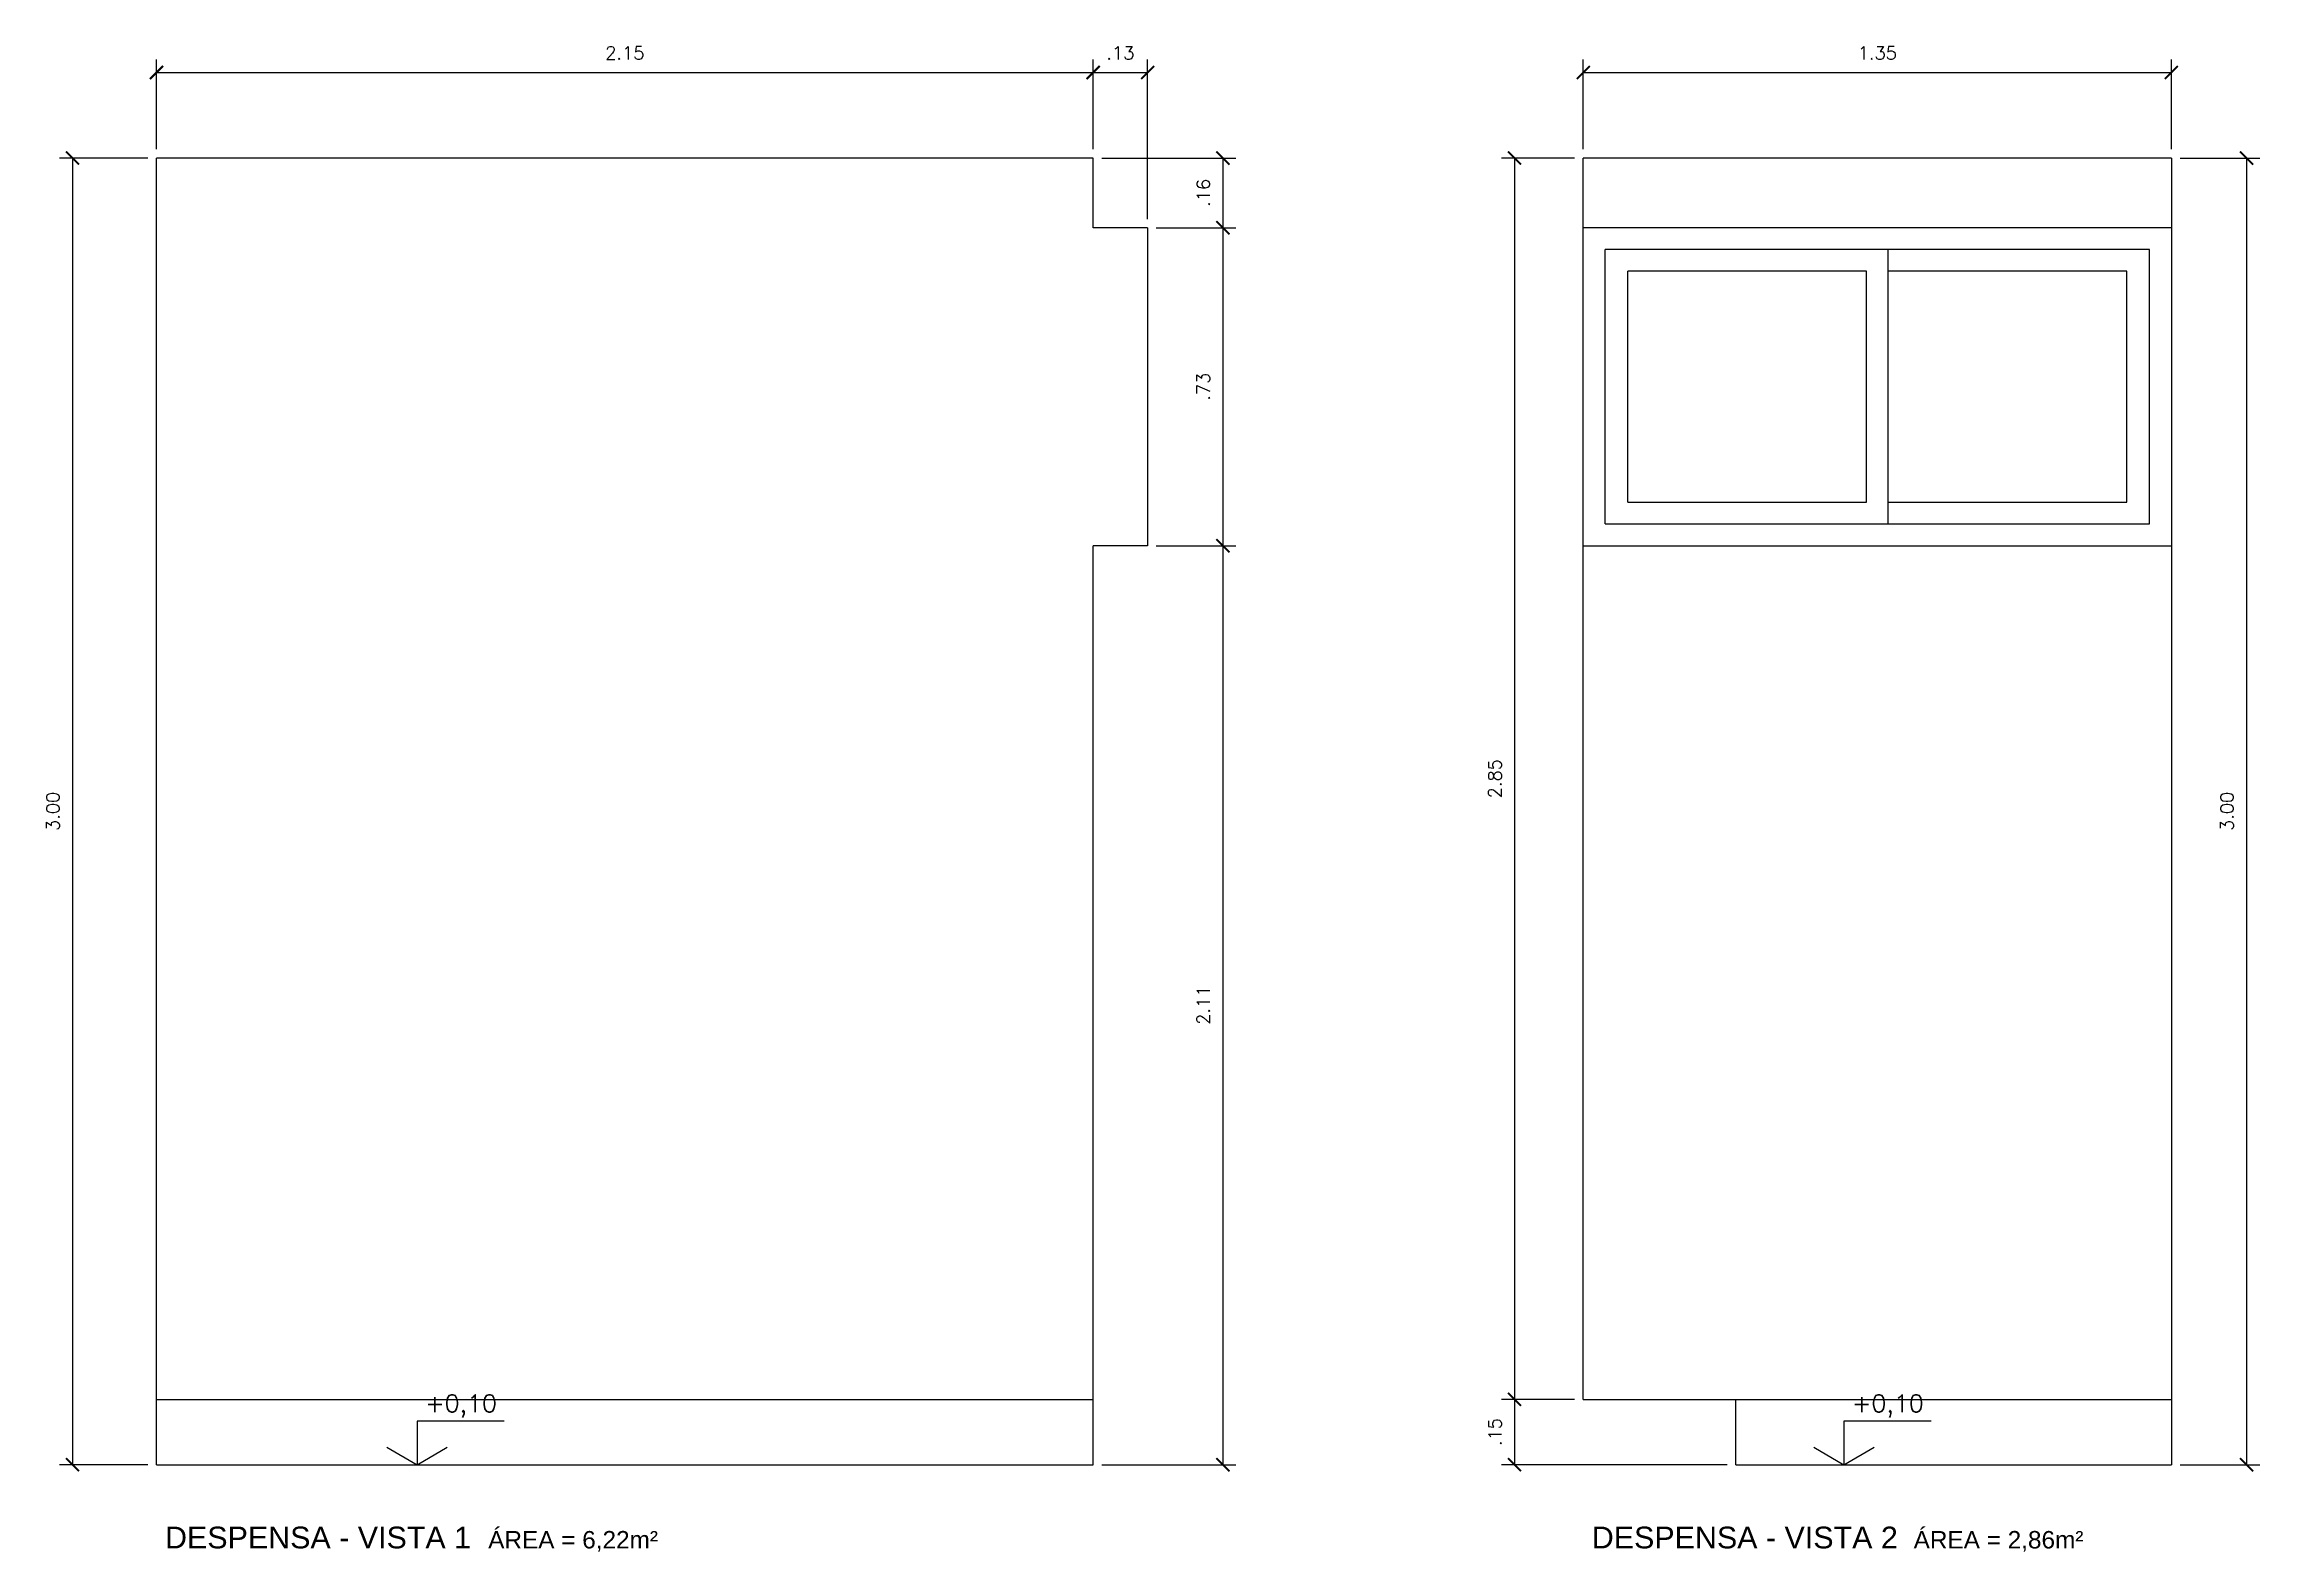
# Model space of a CAD drawing. Header units: millimetres. Extents: x 1 to 250, y 10 to 22.
# Drawn here: x 28.08 to 33.17, y 18.09 to 21.55 of the extents above; entities that cross this region are included whole.
import ezdxf

# ---------------------------------------------------------------- set-up
doc = ezdxf.new("R2010")
doc.units = ezdxf.units.MM
for name, color, linetype in [('COTAS', 1, 'Continuous'), ('LVISTA', 1, 'Continuous'), ('LVISTA02', 1, 'Continuous'), ('NOTAS', 2, 'Continuous'), ('REVEST', 2, 'Continuous')]:
    doc.layers.add(name, color=color, linetype=linetype)
doc.styles.add('60-20', font='romans.shx', dxfattribs={"height": 0.03})
doc.styles.add('60-50', font='romans.shx', dxfattribs={"height": 0.075})
doc.styles.add('80-20', font='romans.shx', dxfattribs={"height": 0.04})
doc.styles.add('ARIAL', font='arial.ttf', dxfattribs={"height": 0.05})
doc.dimstyles.new('20', dxfattribs={"dimtxt": 0.1, "dimasz": 0.075, "dimexe": 0.075, "dimexo": 0.05, "dimgap": 0.075, "dimtad": 1, "dimzin": 4, "dimdsep": 46, "dimtxsty": '60-50', "dimblk1": 'ARCHTICK', "dimblk2": 'ARCHTICK', "dimsah": 1, "dimcen": 2.5, "dimclrt": 3, "dimadec": 0, "dimazin": 0, "dimtfac": 1, "dimtmove": 2, "dimatfit": 3, "dimldrblk": 'ARCHTICK', "dimfxl": 1, "dimarcsym": 0})

msp = doc.modelspace()

# ---------------------------------------------------------------- texts
at = {"layer": 'NOTAS', "color": 3, "style": '80-20'}
for p in [(28.9549, 18.4117), (32.2299, 18.4117)]:
    msp.add_text('+0,10', height=0.04, dxfattribs=at).set_placement(p)
at = {"layer": 'NOTAS', "style": 'ARIAL'}
for s, height, p in [('DESPENSA - VISTA 1', 0.05, (28.3576, 18.0988)), ('ÁREA = 6,22m²', 0.04, (29.0994, 18.0987)), ('DESPENSA - VISTA 2', 0.05, (31.6326, 18.0988)), ('ÁREA = 2,86m²', 0.04, (32.3714, 18.0987))]:
    msp.add_text(s, height=height, dxfattribs=at).set_placement(p)

# ---------------------------------------------------------------- blocks, each defined once
blk = doc.blocks.new('_ARCHTICK')
at = {"color": 0, "linetype": 'ByBlock', "const_width": 0.15}
blk.add_lwpolyline([(-0.5, -0.5), (0.5, 0.5)], dxfattribs=at)
blk = doc.blocks.new('*D27')
at = {"color": 0, "linetype": 'ByBlock'}
for p, q in [((28.338, 21.3109), (28.338, 21.5173)), ((30.488, 21.3109), (30.488, 21.5173)), ((28.338, 21.4873), (30.488, 21.4873))]:
    blk.add_line(p, q, dxfattribs=at)
at = {"layer": 'DEFPOINTS', "color": 0, "linetype": 'ByBlock'}
for p in [(30.488, 21.4873), (28.338, 21.2909), (30.488, 21.2909)]:
    blk.add_point(p, dxfattribs=at)
at = {"color": 0, "linetype": 'ByBlock', "xscale": 0.03, "yscale": 0.03, "zscale": 0.03, "rotation": 180}
blk.add_blockref('_ARCHTICK', (28.338, 21.4873), dxfattribs=at)
at = {"color": 0, "linetype": 'ByBlock', "xscale": 0.03, "yscale": 0.03, "zscale": 0.03}
blk.add_blockref('_ARCHTICK', (30.488, 21.4873), dxfattribs=at)
at = {"color": 3, "linetype": 'ByBlock', "insert": (29.413, 21.5323), "char_height": 0.03, "attachment_point": 5, "style": '60-20'}
blk.add_mtext('2.15', dxfattribs=at)
blk = doc.blocks.new('*D31')
at = {"color": 0, "linetype": 'ByBlock'}
for p, q in [((30.488, 21.3109), (30.488, 21.5173)), ((30.613, 21.1509), (30.613, 21.5173)), ((30.488, 21.4873), (30.613, 21.4873))]:
    blk.add_line(p, q, dxfattribs=at)
at = {"layer": 'DEFPOINTS', "color": 0, "linetype": 'ByBlock'}
for p in [(30.613, 21.4873), (30.488, 21.2909), (30.613, 21.1309)]:
    blk.add_point(p, dxfattribs=at)
at = {"color": 0, "linetype": 'ByBlock', "xscale": 0.03, "yscale": 0.03, "zscale": 0.03, "rotation": 180}
blk.add_blockref('_ARCHTICK', (30.488, 21.4873), dxfattribs=at)
at = {"color": 0, "linetype": 'ByBlock', "xscale": 0.03, "yscale": 0.03, "zscale": 0.03}
blk.add_blockref('_ARCHTICK', (30.613, 21.4873), dxfattribs=at)
at = {"color": 3, "linetype": 'ByBlock', "insert": (30.5505, 21.5323), "char_height": 0.03, "attachment_point": 5, "style": '60-20'}
blk.add_mtext('.13', dxfattribs=at)
blk = doc.blocks.new('*D32')
at = {"color": 0, "linetype": 'ByBlock'}
for p, q in [((30.508, 21.2909), (30.8159, 21.2909)), ((30.7859, 21.2909), (30.7859, 21.1309)), ((30.633, 21.1309), (30.8159, 21.1309))]:
    blk.add_line(p, q, dxfattribs=at)
at = {"layer": 'DEFPOINTS', "color": 0, "linetype": 'ByBlock'}
for p in [(30.488, 21.2909), (30.613, 21.1309), (30.7859, 21.1309)]:
    blk.add_point(p, dxfattribs=at)
at = {"color": 0, "linetype": 'ByBlock', "xscale": 0.03, "yscale": 0.03, "zscale": 0.03}
for p, rotation in [((30.7859, 21.2909), 90), ((30.7859, 21.1309), 270)]:
    blk.add_blockref('_ARCHTICK', p, dxfattribs=dict(at, rotation=rotation))
at = {"color": 3, "linetype": 'ByBlock', "insert": (30.7409, 21.2109), "char_height": 0.03, "attachment_point": 5, "rotation": 90, "style": '60-20'}
blk.add_mtext('.16', dxfattribs=at)
blk = doc.blocks.new('*D33')
at = {"color": 0, "linetype": 'ByBlock'}
for p, q in [((30.7859, 21.1309), (30.7859, 20.4009)), ((30.633, 20.4009), (30.8159, 20.4009))]:
    blk.add_line(p, q, dxfattribs=at)
at = {"layer": 'DEFPOINTS', "color": 0, "linetype": 'ByBlock'}
for p in [(30.613, 21.1309), (30.613, 20.4009), (30.7859, 20.4009)]:
    blk.add_point(p, dxfattribs=at)
at = {"color": 0, "linetype": 'ByBlock', "xscale": 0.03, "yscale": 0.03, "zscale": 0.03}
for p, rotation in [((30.7859, 21.1309), 90), ((30.7859, 20.4009), 270)]:
    blk.add_blockref('_ARCHTICK', p, dxfattribs=dict(at, rotation=rotation))
at = {"color": 3, "linetype": 'ByBlock', "insert": (30.7409, 20.7659), "char_height": 0.03, "attachment_point": 5, "rotation": 90, "style": '60-20'}
blk.add_mtext('.73', dxfattribs=at)
blk = doc.blocks.new('*D34')
at = {"color": 0, "linetype": 'ByBlock'}
for p, q in [((30.7859, 20.4009), (30.7859, 18.2909)), ((30.508, 18.2909), (30.8159, 18.2909))]:
    blk.add_line(p, q, dxfattribs=at)
at = {"layer": 'DEFPOINTS', "color": 0, "linetype": 'ByBlock'}
for p in [(30.613, 20.4009), (30.488, 18.2909), (30.7859, 18.2909)]:
    blk.add_point(p, dxfattribs=at)
at = {"color": 0, "linetype": 'ByBlock', "xscale": 0.03, "yscale": 0.03, "zscale": 0.03}
for p, rotation in [((30.7859, 20.4009), 90), ((30.7859, 18.2909), 270)]:
    blk.add_blockref('_ARCHTICK', p, dxfattribs=dict(at, rotation=rotation))
at = {"color": 3, "linetype": 'ByBlock', "insert": (30.7409, 19.3459), "char_height": 0.03, "attachment_point": 5, "rotation": 90, "style": '60-20'}
blk.add_mtext('2.11', dxfattribs=at)
blk = doc.blocks.new('*D35')
at = {"color": 0, "linetype": 'ByBlock'}
for p, q in [((28.318, 21.2909), (28.1152, 21.2909)), ((28.1452, 21.2909), (28.1452, 18.2909)), ((28.318, 18.2909), (28.1152, 18.2909))]:
    blk.add_line(p, q, dxfattribs=at)
at = {"layer": 'DEFPOINTS', "color": 0, "linetype": 'ByBlock'}
for p in [(28.338, 21.2909), (28.1452, 18.2909), (28.338, 18.2909)]:
    blk.add_point(p, dxfattribs=at)
at = {"color": 0, "linetype": 'ByBlock', "xscale": 0.03, "yscale": 0.03, "zscale": 0.03}
for p, rotation in [((28.1452, 21.2909), 90), ((28.1452, 18.2909), 270)]:
    blk.add_blockref('_ARCHTICK', p, dxfattribs=dict(at, rotation=rotation))
at = {"color": 3, "linetype": 'ByBlock', "insert": (28.1002, 19.7909), "char_height": 0.03, "attachment_point": 5, "rotation": 90, "style": '60-20'}
blk.add_mtext('3.00', dxfattribs=at)
blk = doc.blocks.new('*D28')
at = {"color": 0, "linetype": 'ByBlock'}
for p, q in [((31.613, 21.3109), (31.613, 21.5173)), ((32.963, 21.3109), (32.963, 21.5173)), ((31.613, 21.4873), (32.963, 21.4873))]:
    blk.add_line(p, q, dxfattribs=at)
at = {"layer": 'DEFPOINTS', "color": 0, "linetype": 'ByBlock'}
for p in [(32.963, 21.4873), (31.613, 21.2909), (32.963, 21.2909)]:
    blk.add_point(p, dxfattribs=at)
at = {"color": 0, "linetype": 'ByBlock', "xscale": 0.03, "yscale": 0.03, "zscale": 0.03, "rotation": 180}
blk.add_blockref('_ARCHTICK', (31.613, 21.4873), dxfattribs=at)
at = {"color": 0, "linetype": 'ByBlock', "xscale": 0.03, "yscale": 0.03, "zscale": 0.03}
blk.add_blockref('_ARCHTICK', (32.963, 21.4873), dxfattribs=at)
at = {"color": 3, "linetype": 'ByBlock', "insert": (32.288, 21.5323), "char_height": 0.03, "attachment_point": 5, "style": '60-20'}
blk.add_mtext('1.35', dxfattribs=at)
blk = doc.blocks.new('*D36')
at = {"color": 0, "linetype": 'ByBlock'}
for p, q in [((31.593, 21.2909), (31.4252, 21.2909)), ((31.4552, 21.2909), (31.4552, 18.4409)), ((31.593, 18.4409), (31.4252, 18.4409))]:
    blk.add_line(p, q, dxfattribs=at)
at = {"layer": 'DEFPOINTS', "color": 0, "linetype": 'ByBlock'}
for p in [(31.613, 21.2909), (31.4552, 18.4409), (31.613, 18.4409)]:
    blk.add_point(p, dxfattribs=at)
at = {"color": 0, "linetype": 'ByBlock', "xscale": 0.03, "yscale": 0.03, "zscale": 0.03}
for p, rotation in [((31.4552, 21.2909), 90), ((31.4552, 18.4409), 270)]:
    blk.add_blockref('_ARCHTICK', p, dxfattribs=dict(at, rotation=rotation))
at = {"color": 3, "linetype": 'ByBlock', "insert": (31.4102, 19.8659), "char_height": 0.03, "attachment_point": 5, "rotation": 90, "style": '60-20'}
blk.add_mtext('2.85', dxfattribs=at)
blk = doc.blocks.new('*D37')
at = {"color": 0, "linetype": 'ByBlock'}
for p, q in [((31.4552, 18.4409), (31.4552, 18.2909)), ((31.943, 18.2909), (31.4252, 18.2909))]:
    blk.add_line(p, q, dxfattribs=at)
at = {"layer": 'DEFPOINTS', "color": 0, "linetype": 'ByBlock'}
for p in [(31.613, 18.4409), (31.4552, 18.2909), (31.963, 18.2909)]:
    blk.add_point(p, dxfattribs=at)
at = {"color": 0, "linetype": 'ByBlock', "xscale": 0.03, "yscale": 0.03, "zscale": 0.03}
for p, rotation in [((31.4552, 18.4409), 90), ((31.4552, 18.2909), 270)]:
    blk.add_blockref('_ARCHTICK', p, dxfattribs=dict(at, rotation=rotation))
at = {"color": 3, "linetype": 'ByBlock', "insert": (31.4102, 18.3659), "char_height": 0.03, "attachment_point": 5, "rotation": 90, "style": '60-20'}
blk.add_mtext('.15', dxfattribs=at)
blk = doc.blocks.new('*D38')
at = {"color": 0, "linetype": 'ByBlock'}
for p, q in [((32.983, 21.2909), (33.1657, 21.2909)), ((33.1357, 21.2909), (33.1357, 18.2909)), ((32.983, 18.2909), (33.1657, 18.2909))]:
    blk.add_line(p, q, dxfattribs=at)
at = {"layer": 'DEFPOINTS', "color": 0, "linetype": 'ByBlock'}
for p in [(32.963, 21.2909), (32.963, 18.2909), (33.1357, 18.2909)]:
    blk.add_point(p, dxfattribs=at)
at = {"color": 0, "linetype": 'ByBlock', "xscale": 0.03, "yscale": 0.03, "zscale": 0.03}
for p, rotation in [((33.1357, 21.2909), 90), ((33.1357, 18.2909), 270)]:
    blk.add_blockref('_ARCHTICK', p, dxfattribs=dict(at, rotation=rotation))
at = {"color": 3, "linetype": 'ByBlock', "insert": (33.0907, 19.7909), "char_height": 0.03, "attachment_point": 5, "rotation": 90, "style": '60-20'}
blk.add_mtext('3.00', dxfattribs=at)

# ---------------------------------------------------------------- dimensions: what is measured, and where the dimension line sits
at = {"layer": 'COTAS'}
for base, p1, p2, picture, middle in [((30.488, 21.4873), (28.338, 21.2909), (30.488, 21.2909), '*D27', (29.413, 21.5323)), ((30.6130124058, 21.487349858), (30.4880124058, 21.2908657796), (30.6130124058, 21.1308657748), '*D31', (30.5505124058, 21.532349858)), ((32.963, 21.4873), (31.613, 21.2909), (32.963, 21.2909), '*D28', (32.288, 21.5323))]:
    dim = msp.add_linear_dim(base=base, p1=p1, p2=p2, dimstyle='20', override={"dimtxt": 0.02, "dimasz": 0.03, "dimexe": 0.03, "dimexo": 0.02, "dimgap": 0.03, "dimtxsty": '60-20'}, dxfattribs=at)
    dim.commit()
    dim.dimension.update_dxf_attribs({"geometry": picture, "text_midpoint": middle})
for base, p1, p2, override, picture, middle in [((28.1452, 18.2909), (28.338, 21.2909), (28.338, 18.2909), {"dimtxt": 0.02, "dimasz": 0.03, "dimexe": 0.03, "dimexo": 0.02, "dimgap": 0.03, "dimtxsty": '60-20'}, '*D35', (28.1002, 19.7909)), ((30.7859, 21.1309), (30.488, 21.2909), (30.613, 21.1309), {"dimtxt": 0.02, "dimasz": 0.03, "dimexe": 0.03, "dimexo": 0.02, "dimgap": 0.03, "dimtxsty": '60-20'}, '*D32', (30.7409, 21.2109)), ((31.4552, 18.4409), (31.613, 21.2909), (31.613, 18.4409), {"dimtxt": 0.02, "dimasz": 0.03, "dimexe": 0.03, "dimexo": 0.02, "dimgap": 0.03, "dimtxsty": '60-20'}, '*D36', (31.4102, 19.8659)), ((33.1357, 18.2909), (32.963, 21.2909), (32.963, 18.2909), {"dimtxt": 0.02, "dimasz": 0.03, "dimexe": 0.03, "dimexo": 0.02, "dimgap": 0.03, "dimtxsty": '60-20'}, '*D38', (33.0907, 19.7909)), ((30.7859, 20.4009), (30.613, 21.1309), (30.613, 20.4009), {"dimtxt": 0.02, "dimasz": 0.03, "dimexe": 0.03, "dimexo": 0.02, "dimgap": 0.03, "dimtxsty": '60-20', "dimse1": 1}, '*D33', (30.7409, 20.7659)), ((30.7859, 18.2909), (30.613, 20.4009), (30.488, 18.2909), {"dimtxt": 0.02, "dimasz": 0.03, "dimexe": 0.03, "dimexo": 0.02, "dimgap": 0.03, "dimtxsty": '60-20', "dimse1": 1}, '*D34', (30.7409, 19.3459)), ((31.4552, 18.2909), (31.613, 18.4409), (31.963, 18.2909), {"dimtxt": 0.02, "dimasz": 0.03, "dimexe": 0.03, "dimexo": 0.02, "dimgap": 0.03, "dimtxsty": '60-20', "dimse1": 1}, '*D37', (31.4102, 18.3659))]:
    dim = msp.add_linear_dim(base=base, p1=p1, p2=p2, angle=90, dimstyle='20', override=override, dxfattribs=at)
    dim.commit()
    dim.dimension.update_dxf_attribs({"geometry": picture, "text_midpoint": middle})

# ---------------------------------------------------------------- linework, layer by layer
at = {"layer": 'LVISTA'}
for p, q in [((32.963, 21.1309), (31.613, 21.1309)), ((31.613, 20.4009), (32.963, 20.4009)), ((28.338, 18.4409), (30.488, 18.4409)), ((31.963, 18.4409), (32.963, 18.4409))]:
    msp.add_line(p, q, dxfattribs=at)
at = {"layer": 'LVISTA02'}
for p, q in [((32.913, 21.0809), (31.663, 21.0809)), ((31.663, 20.4509), (31.663, 21.0809)), ((32.913, 20.4509), (32.913, 21.0809)), ((31.663, 20.4509), (32.913, 20.4509))]:
    msp.add_line(p, q, dxfattribs=at)
at = {"layer": 'LVISTA02', "color": 8}
for p, q in [((32.313, 20.4509), (32.313, 21.0809)), ((32.263, 21.0309), (31.7157, 21.0309)), ((31.7157, 20.5009), (31.7157, 21.0309)), ((32.263, 20.5009), (32.263, 21.0309)), ((32.8605, 21.0309), (32.313, 21.0309)), ((32.8605, 20.5009), (32.8605, 21.0309)), ((31.7157, 20.5009), (32.263, 20.5009)), ((32.313, 20.5009), (32.8605, 20.5009))]:
    msp.add_line(p, q, dxfattribs=at)
at = {"layer": 'NOTAS'}
for points in [[(29.1363, 18.3909), (28.9363, 18.3909), (28.9363, 18.2909)], [(32.4113, 18.3909), (32.2113, 18.3909), (32.2113, 18.2909)]]:
    msp.add_lwpolyline(points, dxfattribs=at)
at = {"layer": 'NOTAS', "color": 3}
for points in [[(28.867, 18.3309), (28.9363, 18.2909), (29.0055, 18.3309)], [(32.142, 18.3309), (32.2113, 18.2909), (32.2805, 18.3309)]]:
    msp.add_lwpolyline(points, dxfattribs=at)
at = {"layer": 'REVEST'}
for p, q in [((28.338, 18.2909), (28.338, 21.2909)), ((30.488, 21.2909), (28.338, 21.2909)), ((30.488, 21.1309), (30.488, 21.2909)), ((31.613, 18.4409), (31.613, 21.2909)), ((32.963, 21.2909), (31.613, 21.2909)), ((32.963, 21.2909), (32.963, 18.2909)), ((30.613, 21.1309), (30.488, 21.1309)), ((30.613, 21.1309), (30.613, 20.4009)), ((30.488, 18.2909), (30.488, 20.4009)), ((30.613, 20.4009), (30.488, 20.4009)), ((31.613, 18.4409), (31.963, 18.4409)), ((31.963, 18.2909), (31.963, 18.4409)), ((28.338, 18.2909), (30.488, 18.2909)), ((31.963, 18.2909), (32.963, 18.2909))]:
    msp.add_line(p, q, dxfattribs=at)

msp.set_redraw_order([(e.dxf.handle, doc.entitydb.next_handle()) for e in msp.query("TEXT MTEXT ATTDEF DIMENSION ARC_DIMENSION")])  # texts and dimensions are drawn at this point

doc.saveas('drawing.dxf')
